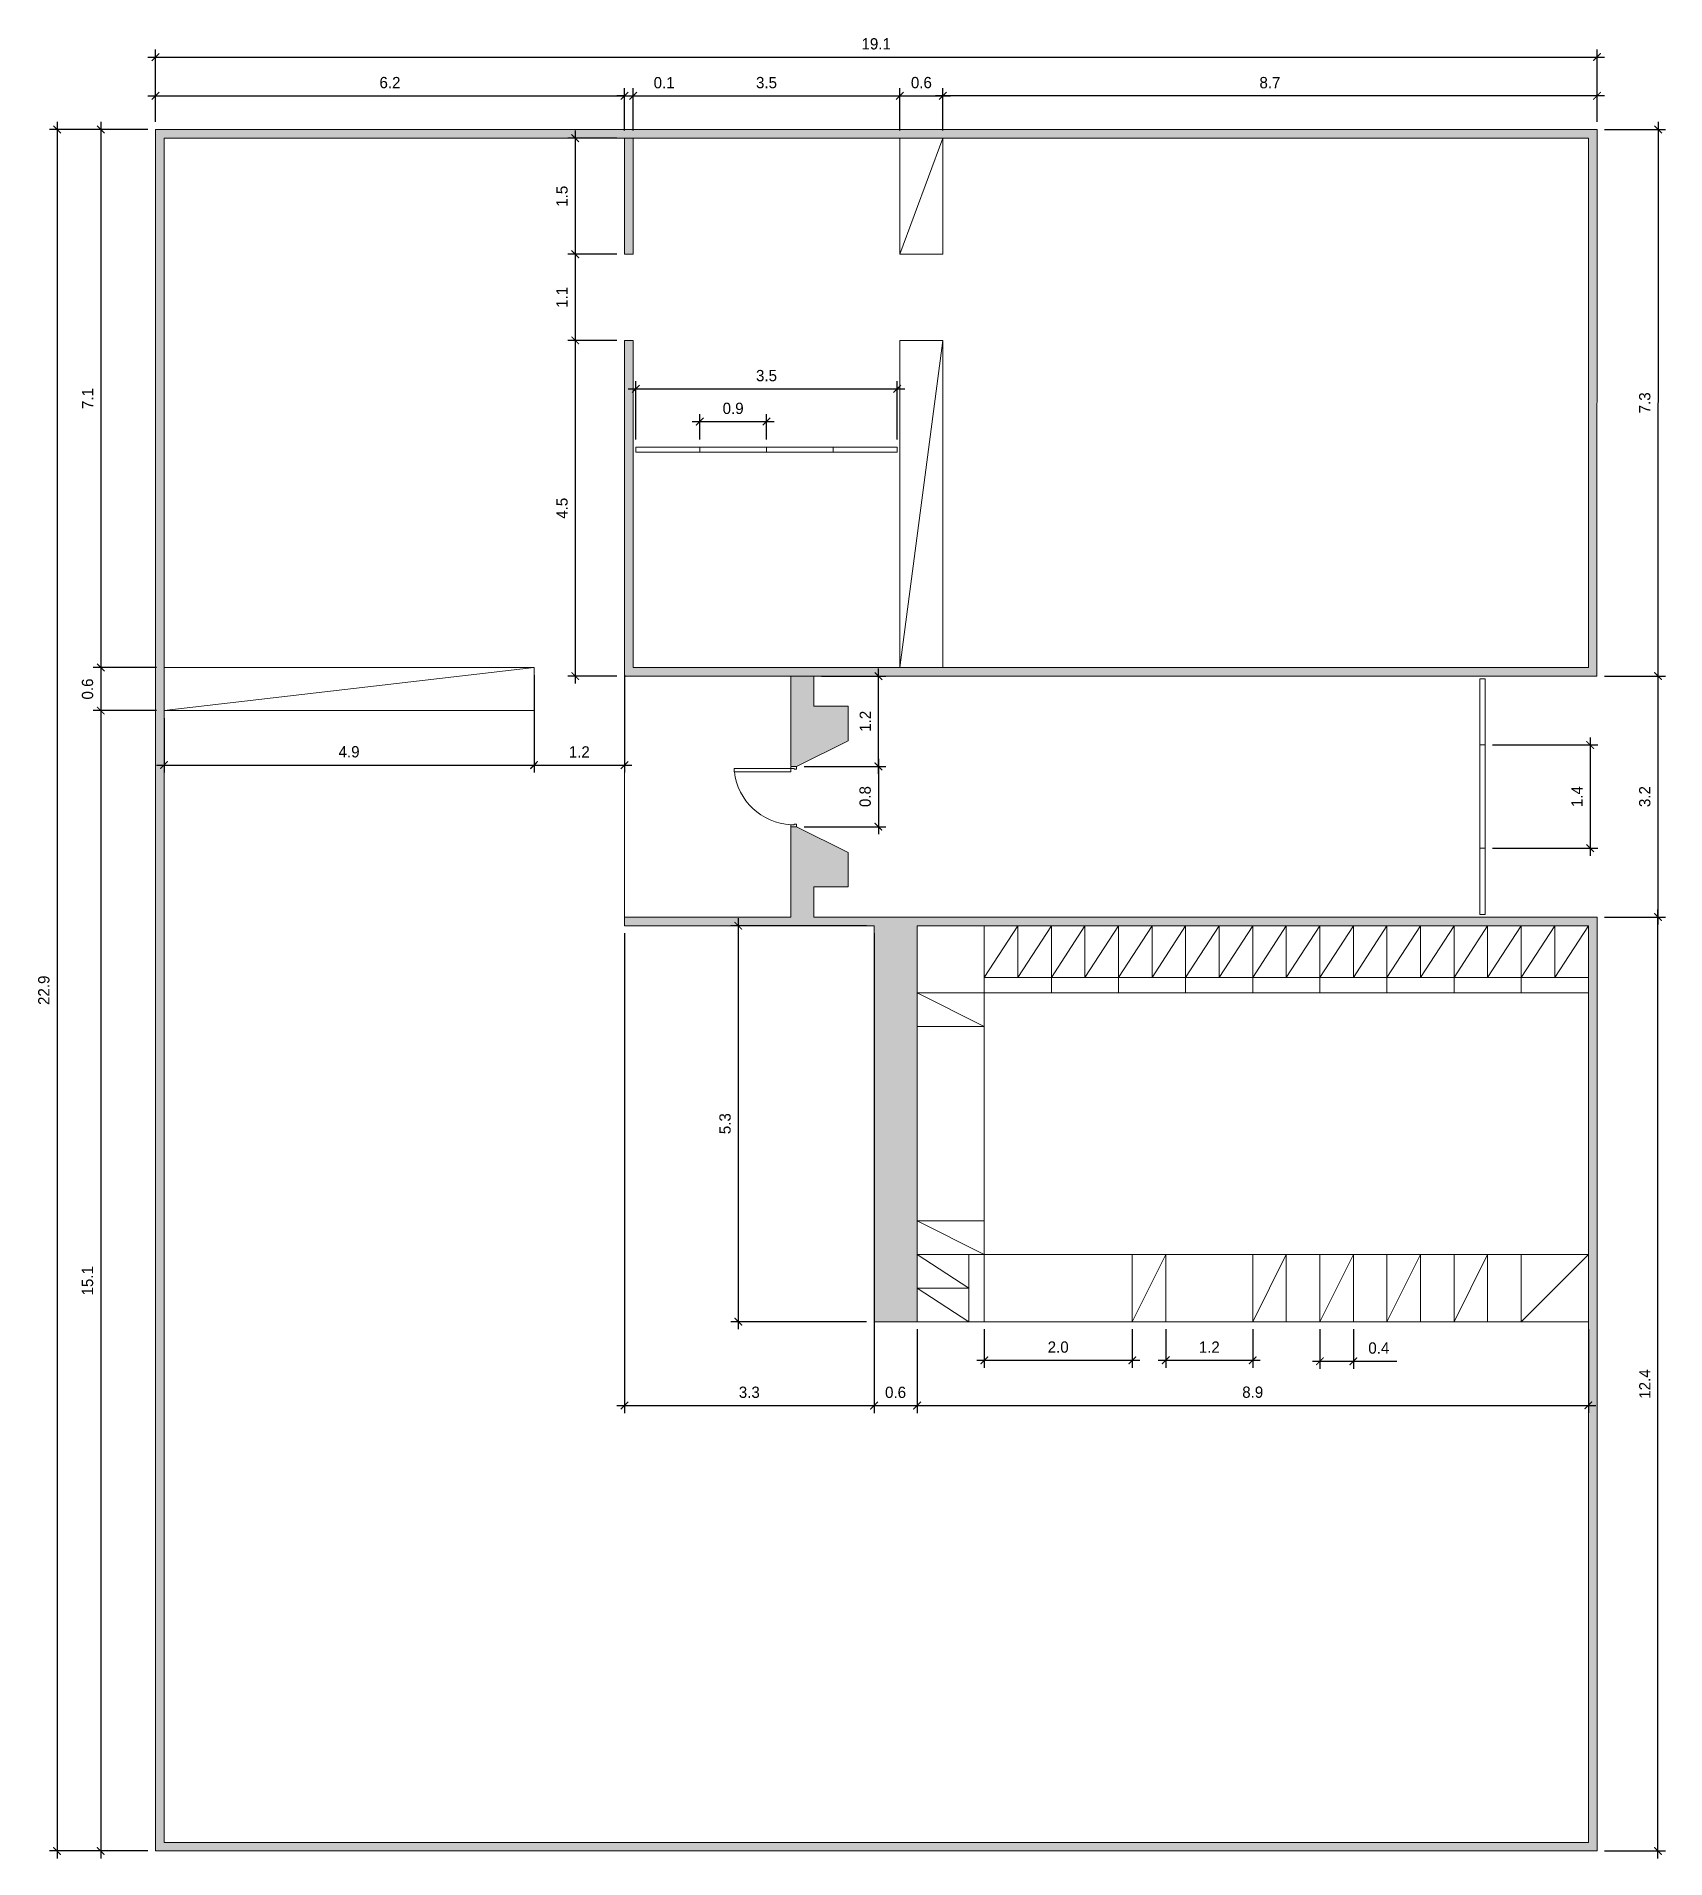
# Model space of a CAD drawing. Header units: inches. Extents: x 313.8 to 391.6, y -1326.7 to -1297.6.
# Drawn here: x 313.81 to 335.44, y -1326.7 to -1302.51 of the extents above; entities that cross this region are included whole.
import ezdxf

# ---------------------------------------------------------------- set-up
doc = ezdxf.new("R2010")
doc.units = ezdxf.units.IN
doc.header["$MEASUREMENT"] = 0
doc.linetypes.add('ACAD_ISO02W100', pattern=[15, 12, -3])
doc.layers.get('DEFPOINTS').update_dxf_attribs({"color": 210})
for name, color, linetype, lineweight in [('A-ANNO-DIMS', 3, 'Continuous', 9), ('A-DOOR-FULL', 4, 'Continuous', 15), ('A-FURN', 8, 'Continuous', 15), ('A-WALL-FULL', 7, 'Continuous', 18), ('quota', 4, 'Continuous', 5)]:
    doc.layers.add(name, color=color, linetype=linetype, lineweight=lineweight)
doc.layers.get('0').off()
doc.dimstyles.new('Copy(3) of Standard', dxfattribs={"dimtxt": 0.15, "dimasz": 0.1, "dimexe": 0.1, "dimexo": 0.1, "dimgap": 0.1, "dimtad": 1, "dimtoh": 1, "dimdec": 1, "dimzin": 0, "dimdsep": 46, "dimtxsty": 'Standard', "dimblk": 'ARCHTICK', "dimblk1": 'ARCHTICK', "dimblk2": 'ARCHTICK', "dimcen": 0.09, "dimdle": 0.1, "dimadec": 0, "dimazin": 0, "dimtfac": 1, "dimtdec": 1, "dimtofl": 0, "dimtmove": 0, "dimatfit": 3, "dimldrblk": 'ARCHTICK', "dimfxl": 1, "dimtolj": 1, "dimtzin": 0, "dimarcsym": 0})

msp = doc.modelspace()

# ---------------------------------------------------------------- blocks, each defined once
blk = doc.blocks.new('_ArchTick')
at = {"color": 0, "linetype": 'ByBlock', "const_width": 0.15}
blk.add_lwpolyline([(-0.5, -0.5), (0.5, 0.5)], dxfattribs=at)
blk = doc.blocks.new('*D37')
at = {"layer": 'DEFPOINTS', "color": 0, "transparency": 16777216}
for p in [(334.529, -1302.784), (315.386, -1303.746), (334.529, -1303.746)]:
    blk.add_point(p, dxfattribs=at)
at = {"layer": 'quota', "color": 0, "lineweight": -2, "transparency": 16777216}
for p, q in [((315.286, -1302.784), (334.629, -1302.784)), ((315.386, -1303.646), (315.386, -1302.684)), ((334.529, -1303.646), (334.529, -1302.684))]:
    blk.add_line(p, q, dxfattribs=at)
at = {"layer": 'quota', "color": 0, "lineweight": -2, "transparency": 16777216, "xscale": 0.1, "yscale": 0.1, "zscale": 0.1, "rotation": 180}
blk.add_blockref('_ArchTick', (315.386, -1302.784), dxfattribs=at)
at = {"layer": 'quota', "color": 0, "lineweight": -2, "transparency": 16777216, "xscale": 0.1, "yscale": 0.1, "zscale": 0.1}
blk.add_blockref('_ArchTick', (334.529, -1302.784), dxfattribs=at)
at = {"layer": 'quota', "color": 0, "transparency": 16777216, "insert": (324.957, -1302.609), "char_height": 0.15, "attachment_point": 5}
blk.add_mtext('\\A1;19.1', dxfattribs=at)
blk = doc.blocks.new('*D38')
at = {"layer": 'DEFPOINTS', "color": 0, "transparency": 16777216}
for p in [(315.386, -1303.746), (314.079, -1326.603), (315.386, -1326.603)]:
    blk.add_point(p, dxfattribs=at)
at = {"layer": 'quota', "color": 0, "lineweight": -2, "transparency": 16777216}
for p, q in [((315.286, -1303.746), (313.979, -1303.746)), ((314.079, -1303.646), (314.079, -1326.703)), ((315.286, -1326.603), (313.979, -1326.603))]:
    blk.add_line(p, q, dxfattribs=at)
at = {"layer": 'quota', "color": 0, "lineweight": -2, "transparency": 16777216, "xscale": 0.1, "yscale": 0.1, "zscale": 0.1}
for p, rotation in [((314.079, -1303.746), 90), ((314.079, -1326.603), 270)]:
    blk.add_blockref('_ArchTick', p, dxfattribs=dict(at, rotation=rotation))
at = {"layer": 'quota', "color": 0, "transparency": 16777216, "insert": (313.904, -1315.175), "char_height": 0.15, "attachment_point": 5, "rotation": 90}
blk.add_mtext('\\A1;22.9', dxfattribs=at)
blk = doc.blocks.new('*D39')
at = {"layer": 'DEFPOINTS', "color": 0, "transparency": 16777216}
for p in [(315.386, -1303.746), (314.66, -1310.889), (315.386, -1310.889)]:
    blk.add_point(p, dxfattribs=at)
at = {"layer": 'quota', "color": 0, "lineweight": -2, "transparency": 16777216}
for p, q in [((315.286, -1303.746), (314.56, -1303.746)), ((314.66, -1303.646), (314.66, -1310.989)), ((315.286, -1310.889), (314.56, -1310.889))]:
    blk.add_line(p, q, dxfattribs=at)
at = {"layer": 'quota', "color": 0, "lineweight": -2, "transparency": 16777216, "xscale": 0.1, "yscale": 0.1, "zscale": 0.1}
for p, rotation in [((314.66, -1303.746), 90), ((314.66, -1310.889), 270)]:
    blk.add_blockref('_ArchTick', p, dxfattribs=dict(at, rotation=rotation))
at = {"layer": 'quota', "color": 0, "transparency": 16777216, "insert": (314.485, -1307.318), "char_height": 0.15, "attachment_point": 5, "rotation": 90}
blk.add_mtext('\\A1;7.1', dxfattribs=at)
blk = doc.blocks.new('*D40')
at = {"layer": 'DEFPOINTS', "color": 0, "transparency": 16777216}
for p in [(315.5, -1310.889), (314.659, -1311.461), (315.5, -1311.461)]:
    blk.add_point(p, dxfattribs=at)
at = {"layer": 'quota', "color": 0, "lineweight": -2, "transparency": 16777216}
for p, q in [((314.659, -1310.789), (314.659, -1311.561)), ((315.4, -1310.889), (314.559, -1310.889)), ((315.4, -1311.461), (314.559, -1311.461))]:
    blk.add_line(p, q, dxfattribs=at)
at = {"layer": 'quota', "color": 0, "lineweight": -2, "transparency": 16777216, "xscale": 0.1, "yscale": 0.1, "zscale": 0.1}
for p, rotation in [((314.659, -1310.889), 90), ((314.659, -1311.461), 270)]:
    blk.add_blockref('_ArchTick', p, dxfattribs=dict(at, rotation=rotation))
at = {"layer": 'quota', "color": 0, "transparency": 16777216, "insert": (314.484, -1311.175), "char_height": 0.15, "attachment_point": 5, "rotation": 90}
blk.add_mtext('\\A1;0.6', dxfattribs=at)
blk = doc.blocks.new('*D41')
at = {"layer": 'DEFPOINTS', "color": 0, "transparency": 16777216}
for p in [(315.386, -1311.461), (314.659, -1326.603), (315.386, -1326.603)]:
    blk.add_point(p, dxfattribs=at)
at = {"layer": 'quota', "color": 0, "lineweight": -2, "transparency": 16777216}
for p, q in [((315.286, -1311.461), (314.559, -1311.461)), ((314.659, -1311.361), (314.659, -1326.703)), ((315.286, -1326.603), (314.559, -1326.603))]:
    blk.add_line(p, q, dxfattribs=at)
at = {"layer": 'quota', "color": 0, "lineweight": -2, "transparency": 16777216, "xscale": 0.1, "yscale": 0.1, "zscale": 0.1}
for p, rotation in [((314.659, -1311.461), 90), ((314.659, -1326.603), 270)]:
    blk.add_blockref('_ArchTick', p, dxfattribs=dict(at, rotation=rotation))
at = {"layer": 'quota', "color": 0, "transparency": 16777216, "insert": (314.484, -1319.032), "char_height": 0.15, "attachment_point": 5, "rotation": 90}
blk.add_mtext('\\A1;15.1', dxfattribs=at)
blk = doc.blocks.new('*D42')
at = {"layer": 'DEFPOINTS', "color": 0, "transparency": 16777216}
for p in [(321.614, -1303.299), (315.386, -1303.746), (321.614, -1303.746)]:
    blk.add_point(p, dxfattribs=at)
at = {"layer": 'quota', "color": 0, "lineweight": -2, "transparency": 16777216}
for p, q in [((315.386, -1303.646), (315.386, -1303.199)), ((321.614, -1303.646), (321.614, -1303.199)), ((315.286, -1303.299), (321.714, -1303.299))]:
    blk.add_line(p, q, dxfattribs=at)
at = {"layer": 'quota', "color": 0, "lineweight": -2, "transparency": 16777216, "xscale": 0.1, "yscale": 0.1, "zscale": 0.1, "rotation": 180}
blk.add_blockref('_ArchTick', (315.386, -1303.299), dxfattribs=at)
at = {"layer": 'quota', "color": 0, "lineweight": -2, "transparency": 16777216, "xscale": 0.1, "yscale": 0.1, "zscale": 0.1}
blk.add_blockref('_ArchTick', (321.614, -1303.299), dxfattribs=at)
at = {"layer": 'quota', "color": 0, "transparency": 16777216, "insert": (318.5, -1303.124), "char_height": 0.15, "attachment_point": 5}
blk.add_mtext('\\A1;6.2', dxfattribs=at)
blk = doc.blocks.new('*D43')
at = {"layer": 'DEFPOINTS', "color": 0, "transparency": 16777216}
for p in [(321.729, -1303.3), (321.614, -1303.861), (321.729, -1303.861)]:
    blk.add_point(p, dxfattribs=at)
at = {"layer": 'quota', "color": 0, "lineweight": -2, "transparency": 16777216}
for p, q in [((321.614, -1303.761), (321.614, -1303.2)), ((321.729, -1303.761), (321.729, -1303.2)), ((321.614, -1303.3), (321.514, -1303.3)), ((321.729, -1303.3), (322.354, -1303.3))]:
    blk.add_line(p, q, dxfattribs=at)
at = {"layer": 'quota', "color": 0, "lineweight": -2, "transparency": 16777216, "xscale": 0.1, "yscale": 0.1, "zscale": 0.1}
blk.add_blockref('_ArchTick', (321.614, -1303.3), dxfattribs=at)
at = {"layer": 'quota', "color": 0, "lineweight": -2, "transparency": 16777216, "xscale": 0.1, "yscale": 0.1, "zscale": 0.1, "rotation": 180}
blk.add_blockref('_ArchTick', (321.729, -1303.3), dxfattribs=at)
at = {"layer": 'quota', "color": 0, "transparency": 16777216, "insert": (322.141, -1303.125), "char_height": 0.15, "attachment_point": 5}
blk.add_mtext('\\A1;0.1', dxfattribs=at)
blk = doc.blocks.new('*D44')
at = {"layer": 'DEFPOINTS', "color": 0, "transparency": 16777216}
for p in [(325.272, -1303.299), (321.729, -1303.746), (325.272, -1303.746)]:
    blk.add_point(p, dxfattribs=at)
at = {"layer": 'quota', "color": 0, "lineweight": -2, "transparency": 16777216}
for p, q in [((321.729, -1303.646), (321.729, -1303.199)), ((325.272, -1303.646), (325.272, -1303.199)), ((321.629, -1303.299), (325.372, -1303.299))]:
    blk.add_line(p, q, dxfattribs=at)
at = {"layer": 'quota', "color": 0, "lineweight": -2, "transparency": 16777216, "xscale": 0.1, "yscale": 0.1, "zscale": 0.1, "rotation": 180}
blk.add_blockref('_ArchTick', (321.729, -1303.299), dxfattribs=at)
at = {"layer": 'quota', "color": 0, "lineweight": -2, "transparency": 16777216, "xscale": 0.1, "yscale": 0.1, "zscale": 0.1}
blk.add_blockref('_ArchTick', (325.272, -1303.299), dxfattribs=at)
at = {"layer": 'quota', "color": 0, "transparency": 16777216, "insert": (323.5, -1303.124), "char_height": 0.15, "attachment_point": 5}
blk.add_mtext('\\A1;3.5', dxfattribs=at)
blk = doc.blocks.new('*D45')
at = {"layer": 'DEFPOINTS', "color": 0, "transparency": 16777216}
for p in [(325.843, -1303.299), (325.272, -1303.861), (325.843, -1303.861)]:
    blk.add_point(p, dxfattribs=at)
at = {"layer": 'quota', "color": 0, "lineweight": -2, "transparency": 16777216}
for p, q in [((325.272, -1303.761), (325.272, -1303.199)), ((325.843, -1303.761), (325.843, -1303.199)), ((325.172, -1303.299), (325.943, -1303.299))]:
    blk.add_line(p, q, dxfattribs=at)
at = {"layer": 'quota', "color": 0, "lineweight": -2, "transparency": 16777216, "xscale": 0.1, "yscale": 0.1, "zscale": 0.1, "rotation": 180}
blk.add_blockref('_ArchTick', (325.272, -1303.299), dxfattribs=at)
at = {"layer": 'quota', "color": 0, "lineweight": -2, "transparency": 16777216, "xscale": 0.1, "yscale": 0.1, "zscale": 0.1}
blk.add_blockref('_ArchTick', (325.843, -1303.299), dxfattribs=at)
at = {"layer": 'quota', "color": 0, "transparency": 16777216, "insert": (325.557, -1303.124), "char_height": 0.15, "attachment_point": 5}
blk.add_mtext('\\A1;0.6', dxfattribs=at)
blk = doc.blocks.new('*D46')
at = {"layer": 'DEFPOINTS', "color": 0, "transparency": 16777216}
for p in [(325.843, -1303.299), (325.843, -1303.746), (334.529, -1303.746)]:
    blk.add_point(p, dxfattribs=at)
at = {"layer": 'quota', "color": 0, "lineweight": -2, "transparency": 16777216}
for p, q in [((325.843, -1303.646), (325.843, -1303.199)), ((334.529, -1303.646), (334.529, -1303.199)), ((334.629, -1303.299), (325.743, -1303.299))]:
    blk.add_line(p, q, dxfattribs=at)
at = {"layer": 'quota', "color": 0, "lineweight": -2, "transparency": 16777216, "xscale": 0.1, "yscale": 0.1, "zscale": 0.1, "rotation": 180}
blk.add_blockref('_ArchTick', (325.843, -1303.299), dxfattribs=at)
at = {"layer": 'quota', "color": 0, "lineweight": -2, "transparency": 16777216, "xscale": 0.1, "yscale": 0.1, "zscale": 0.1}
blk.add_blockref('_ArchTick', (334.529, -1303.299), dxfattribs=at)
at = {"layer": 'quota', "color": 0, "transparency": 16777216, "insert": (330.186, -1303.124), "char_height": 0.15, "attachment_point": 5}
blk.add_mtext('\\A1;8.7', dxfattribs=at)
blk = doc.blocks.new('*D47')
at = {"layer": 'DEFPOINTS', "color": 0, "transparency": 16777216}
for p in [(321.614, -1303.861), (320.96, -1305.403), (321.614, -1305.403)]:
    blk.add_point(p, dxfattribs=at)
at = {"layer": 'quota', "color": 0, "lineweight": -2, "transparency": 16777216}
for p, q in [((320.96, -1303.761), (320.96, -1305.503)), ((321.514, -1303.861), (320.86, -1303.861)), ((321.514, -1305.403), (320.86, -1305.403))]:
    blk.add_line(p, q, dxfattribs=at)
at = {"layer": 'quota', "color": 0, "lineweight": -2, "transparency": 16777216, "xscale": 0.1, "yscale": 0.1, "zscale": 0.1}
for p, rotation in [((320.96, -1303.861), 90), ((320.96, -1305.403), 270)]:
    blk.add_blockref('_ArchTick', p, dxfattribs=dict(at, rotation=rotation))
at = {"layer": 'quota', "color": 0, "transparency": 16777216, "insert": (320.785, -1304.632), "char_height": 0.15, "attachment_point": 5, "rotation": 90}
blk.add_mtext('\\A1;1.5', dxfattribs=at)
blk = doc.blocks.new('*D48')
at = {"layer": 'DEFPOINTS', "color": 0, "transparency": 16777216}
for p in [(321.614, -1305.403), (320.96, -1306.546), (321.614, -1306.546)]:
    blk.add_point(p, dxfattribs=at)
at = {"layer": 'quota', "color": 0, "lineweight": -2, "transparency": 16777216}
for p, q in [((321.514, -1305.403), (320.86, -1305.403)), ((320.96, -1305.303), (320.96, -1306.646)), ((321.514, -1306.546), (320.86, -1306.546))]:
    blk.add_line(p, q, dxfattribs=at)
at = {"layer": 'quota', "color": 0, "lineweight": -2, "transparency": 16777216, "xscale": 0.1, "yscale": 0.1, "zscale": 0.1}
for p, rotation in [((320.96, -1305.403), 90), ((320.96, -1306.546), 270)]:
    blk.add_blockref('_ArchTick', p, dxfattribs=dict(at, rotation=rotation))
at = {"layer": 'quota', "color": 0, "transparency": 16777216, "insert": (320.785, -1305.975), "char_height": 0.15, "attachment_point": 5, "rotation": 90}
blk.add_mtext('\\A1;1.1', dxfattribs=at)
blk = doc.blocks.new('*D49')
at = {"layer": 'DEFPOINTS', "color": 0, "transparency": 16777216}
for p in [(321.614, -1306.546), (320.96, -1311.003), (321.614, -1311.003)]:
    blk.add_point(p, dxfattribs=at)
at = {"layer": 'quota', "color": 0, "lineweight": -2, "transparency": 16777216}
for p, q in [((321.514, -1306.546), (320.86, -1306.546)), ((320.96, -1306.446), (320.96, -1311.103)), ((321.514, -1311.003), (320.86, -1311.003))]:
    blk.add_line(p, q, dxfattribs=at)
at = {"layer": 'quota', "color": 0, "lineweight": -2, "transparency": 16777216, "xscale": 0.1, "yscale": 0.1, "zscale": 0.1}
for p, rotation in [((320.96, -1306.546), 90), ((320.96, -1311.003), 270)]:
    blk.add_blockref('_ArchTick', p, dxfattribs=dict(at, rotation=rotation))
at = {"layer": 'quota', "color": 0, "transparency": 16777216, "insert": (320.785, -1308.775), "char_height": 0.15, "attachment_point": 5, "rotation": 90}
blk.add_mtext('\\A1;4.5', dxfattribs=at)
blk = doc.blocks.new('*D51')
at = {"layer": 'DEFPOINTS', "color": 0, "transparency": 16777216}
for p in [(323.9, -1312.203), (323.9, -1313.003), (324.986, -1313.003)]:
    blk.add_point(p, dxfattribs=at)
at = {"layer": 'quota', "color": 0, "lineweight": -2, "transparency": 16777216}
for p, q in [((324, -1312.203), (325.086, -1312.203)), ((324.986, -1312.103), (324.986, -1313.103)), ((324, -1313.003), (325.086, -1313.003))]:
    blk.add_line(p, q, dxfattribs=at)
at = {"layer": 'quota', "color": 0, "lineweight": -2, "transparency": 16777216, "xscale": 0.1, "yscale": 0.1, "zscale": 0.1}
for p, rotation in [((324.986, -1312.203), 90), ((324.986, -1313.003), 270)]:
    blk.add_blockref('_ArchTick', p, dxfattribs=dict(at, rotation=rotation))
at = {"layer": 'quota', "color": 0, "transparency": 16777216, "insert": (324.811, -1312.603), "char_height": 0.15, "attachment_point": 5, "rotation": 90}
blk.add_mtext('\\A1;0.8', dxfattribs=at)
blk = doc.blocks.new('*D52')
at = {"layer": 'DEFPOINTS', "color": 0, "transparency": 16777216}
for p in [(324.129, -1311.003), (324.987, -1311.003), (323.9, -1312.203)]:
    blk.add_point(p, dxfattribs=at)
at = {"layer": 'quota', "color": 0, "lineweight": -2, "transparency": 16777216}
for p, q in [((324.229, -1311.003), (325.087, -1311.003)), ((324.987, -1312.303), (324.987, -1310.903)), ((324, -1312.203), (325.087, -1312.203))]:
    blk.add_line(p, q, dxfattribs=at)
at = {"layer": 'quota', "color": 0, "lineweight": -2, "transparency": 16777216, "xscale": 0.1, "yscale": 0.1, "zscale": 0.1}
for p, rotation in [((324.987, -1311.003), 90), ((324.987, -1312.203), 270)]:
    blk.add_blockref('_ArchTick', p, dxfattribs=dict(at, rotation=rotation))
at = {"layer": 'quota', "color": 0, "transparency": 16777216, "insert": (324.812, -1311.603), "char_height": 0.15, "attachment_point": 5, "rotation": 90}
blk.add_mtext('\\A1;1.2', dxfattribs=at)
blk = doc.blocks.new('*D53')
at = {"layer": 'DEFPOINTS', "color": 0, "transparency": 16777216}
for p in [(325.236, -1307.189), (321.764, -1307.963), (325.236, -1307.963)]:
    blk.add_point(p, dxfattribs=at)
at = {"layer": 'quota', "color": 0, "lineweight": -2, "transparency": 16777216}
for p, q in [((321.764, -1307.863), (321.764, -1307.089)), ((325.236, -1307.863), (325.236, -1307.089)), ((321.664, -1307.189), (325.336, -1307.189))]:
    blk.add_line(p, q, dxfattribs=at)
at = {"layer": 'quota', "color": 0, "lineweight": -2, "transparency": 16777216, "xscale": 0.1, "yscale": 0.1, "zscale": 0.1, "rotation": 180}
blk.add_blockref('_ArchTick', (321.764, -1307.189), dxfattribs=at)
at = {"layer": 'quota', "color": 0, "lineweight": -2, "transparency": 16777216, "xscale": 0.1, "yscale": 0.1, "zscale": 0.1}
blk.add_blockref('_ArchTick', (325.236, -1307.189), dxfattribs=at)
at = {"layer": 'quota', "color": 0, "transparency": 16777216, "insert": (323.5, -1307.014), "char_height": 0.15, "attachment_point": 5}
blk.add_mtext('\\A1;3.5', dxfattribs=at)
blk = doc.blocks.new('*D54')
at = {"layer": 'DEFPOINTS', "color": 0, "transparency": 16777216}
for p in [(323.5, -1307.624), (322.614, -1307.963), (323.5, -1307.963)]:
    blk.add_point(p, dxfattribs=at)
at = {"layer": 'quota', "color": 0, "lineweight": -2, "transparency": 16777216}
for p, q in [((322.514, -1307.624), (323.6, -1307.624)), ((322.614, -1307.863), (322.614, -1307.524)), ((323.5, -1307.863), (323.5, -1307.524))]:
    blk.add_line(p, q, dxfattribs=at)
at = {"layer": 'quota', "color": 0, "lineweight": -2, "transparency": 16777216, "xscale": 0.1, "yscale": 0.1, "zscale": 0.1, "rotation": 180}
blk.add_blockref('_ArchTick', (322.614, -1307.624), dxfattribs=at)
at = {"layer": 'quota', "color": 0, "lineweight": -2, "transparency": 16777216, "xscale": 0.1, "yscale": 0.1, "zscale": 0.1}
blk.add_blockref('_ArchTick', (323.5, -1307.624), dxfattribs=at)
at = {"layer": 'quota', "color": 0, "transparency": 16777216, "insert": (323.057, -1307.449), "char_height": 0.15, "attachment_point": 5}
blk.add_mtext('\\A1;0.9', dxfattribs=at)
blk = doc.blocks.new('*D55')
at = {"layer": 'DEFPOINTS', "color": 0, "transparency": 16777216}
for p in [(334.529, -1303.746), (334.528, -1311.003), (335.339, -1311.003)]:
    blk.add_point(p, dxfattribs=at)
at = {"layer": 'quota', "color": 0, "lineweight": -2, "transparency": 16777216}
for p, q in [((334.629, -1303.746), (335.44, -1303.746)), ((335.34, -1303.646), (335.339, -1311.103)), ((334.628, -1311.003), (335.439, -1311.003))]:
    blk.add_line(p, q, dxfattribs=at)
at = {"layer": 'quota', "color": 0, "lineweight": -2, "transparency": 16777216, "xscale": 0.1, "yscale": 0.1, "zscale": 0.1}
for p, rotation in [((335.34, -1303.746), 89.99767117110451), ((335.339, -1311.003), 269.9976711711045)]:
    blk.add_blockref('_ArchTick', p, dxfattribs=dict(at, rotation=rotation))
at = {"layer": 'quota', "color": 0, "transparency": 16777216, "insert": (335.164, -1307.375), "char_height": 0.15, "attachment_point": 5, "rotation": 89.9977}
blk.add_mtext('\\A1;7.3', dxfattribs=at)
blk = doc.blocks.new('*D56')
at = {"layer": 'DEFPOINTS', "color": 0, "transparency": 16777216}
for p in [(334.528, -1311.003), (334.528, -1314.203), (335.339, -1314.203)]:
    blk.add_point(p, dxfattribs=at)
at = {"layer": 'quota', "color": 0, "lineweight": -2, "transparency": 16777216}
for p, q in [((334.628, -1311.003), (335.439, -1311.003)), ((335.339, -1310.903), (335.339, -1314.303)), ((334.628, -1314.203), (335.439, -1314.203))]:
    blk.add_line(p, q, dxfattribs=at)
at = {"layer": 'quota', "color": 0, "lineweight": -2, "transparency": 16777216, "xscale": 0.1, "yscale": 0.1, "zscale": 0.1}
for p, rotation in [((335.339, -1311.003), 89.99767117110441), ((335.339, -1314.203), 269.9976711711044)]:
    blk.add_blockref('_ArchTick', p, dxfattribs=dict(at, rotation=rotation))
at = {"layer": 'quota', "color": 0, "transparency": 16777216, "insert": (335.164, -1312.603), "char_height": 0.15, "attachment_point": 5, "rotation": 89.9977}
blk.add_mtext('\\A1;3.2', dxfattribs=at)
blk = doc.blocks.new('*D57')
at = {"layer": 'DEFPOINTS', "color": 0, "transparency": 16777216}
for p in [(334.529, -1314.203), (335.339, -1314.203), (334.529, -1326.603)]:
    blk.add_point(p, dxfattribs=at)
at = {"layer": 'quota', "color": 0, "lineweight": -2, "transparency": 16777216}
for p, q in [((335.339, -1326.703), (335.339, -1314.103)), ((334.629, -1314.203), (335.439, -1314.203)), ((334.629, -1326.603), (335.439, -1326.603))]:
    blk.add_line(p, q, dxfattribs=at)
at = {"layer": 'quota', "color": 0, "lineweight": -2, "transparency": 16777216, "xscale": 0.1, "yscale": 0.1, "zscale": 0.1}
for p, rotation in [((335.339, -1314.203), 90), ((335.339, -1326.603), 270)]:
    blk.add_blockref('_ArchTick', p, dxfattribs=dict(at, rotation=rotation))
at = {"layer": 'quota', "color": 0, "transparency": 16777216, "insert": (335.164, -1320.403), "char_height": 0.15, "attachment_point": 5, "rotation": 90}
blk.add_mtext('\\A1;12.4', dxfattribs=at)
blk = doc.blocks.new('*D58')
at = {"layer": 'DEFPOINTS', "color": 0, "transparency": 16777216}
for p in [(333.043, -1311.918), (333.043, -1313.289), (334.438, -1313.289)]:
    blk.add_point(p, dxfattribs=at)
at = {"layer": 'quota', "color": 0, "lineweight": -2, "transparency": 16777216}
for p, q in [((333.143, -1311.918), (334.538, -1311.918)), ((334.438, -1311.818), (334.438, -1313.389)), ((333.143, -1313.289), (334.538, -1313.289))]:
    blk.add_line(p, q, dxfattribs=at)
at = {"layer": 'quota', "color": 0, "lineweight": -2, "transparency": 16777216, "xscale": 0.1, "yscale": 0.1, "zscale": 0.1}
for p, rotation in [((334.438, -1311.918), 90), ((334.438, -1313.289), 270)]:
    blk.add_blockref('_ArchTick', p, dxfattribs=dict(at, rotation=rotation))
at = {"layer": 'quota', "color": 0, "transparency": 16777216, "insert": (334.263, -1312.603), "char_height": 0.15, "attachment_point": 5, "rotation": 90}
blk.add_mtext('\\A1;1.4', dxfattribs=at)
blk = doc.blocks.new('*D59')
at = {"layer": 'DEFPOINTS', "color": 0, "transparency": 16777216}
for p in [(321.614, -1314.318), (324.929, -1314.318), (324.929, -1320.688)]:
    blk.add_point(p, dxfattribs=at)
at = {"layer": 'quota', "color": 0, "lineweight": -2, "transparency": 16777216}
for p, q in [((321.614, -1314.418), (321.614, -1320.788)), ((324.929, -1314.418), (324.929, -1320.788)), ((321.514, -1320.688), (325.029, -1320.688))]:
    blk.add_line(p, q, dxfattribs=at)
at = {"layer": 'quota', "color": 0, "lineweight": -2, "transparency": 16777216, "xscale": 0.1, "yscale": 0.1, "zscale": 0.1, "rotation": 180}
blk.add_blockref('_ArchTick', (321.614, -1320.688), dxfattribs=at)
at = {"layer": 'quota', "color": 0, "lineweight": -2, "transparency": 16777216, "xscale": 0.1, "yscale": 0.1, "zscale": 0.1}
blk.add_blockref('_ArchTick', (324.929, -1320.688), dxfattribs=at)
at = {"layer": 'quota', "color": 0, "transparency": 16777216, "insert": (323.272, -1320.513), "char_height": 0.15, "attachment_point": 5}
blk.add_mtext('\\A1;3.3', dxfattribs=at)
blk = doc.blocks.new('*D60')
at = {"layer": 'DEFPOINTS', "color": 0, "transparency": 16777216}
for p in [(324.929, -1319.575), (325.5, -1319.575), (325.5, -1320.689)]:
    blk.add_point(p, dxfattribs=at)
at = {"layer": 'quota', "color": 0, "lineweight": -2, "transparency": 16777216}
for p, q in [((324.929, -1319.675), (324.929, -1320.789)), ((325.5, -1319.675), (325.5, -1320.789)), ((324.829, -1320.689), (325.6, -1320.689))]:
    blk.add_line(p, q, dxfattribs=at)
at = {"layer": 'quota', "color": 0, "lineweight": -2, "transparency": 16777216, "xscale": 0.1, "yscale": 0.1, "zscale": 0.1, "rotation": 180}
blk.add_blockref('_ArchTick', (324.929, -1320.689), dxfattribs=at)
at = {"layer": 'quota', "color": 0, "lineweight": -2, "transparency": 16777216, "xscale": 0.1, "yscale": 0.1, "zscale": 0.1}
blk.add_blockref('_ArchTick', (325.5, -1320.689), dxfattribs=at)
at = {"layer": 'quota', "color": 0, "transparency": 16777216, "insert": (325.214, -1320.514), "char_height": 0.15, "attachment_point": 5}
blk.add_mtext('\\A1;0.6', dxfattribs=at)
blk = doc.blocks.new('*D61')
at = {"layer": 'DEFPOINTS', "color": 0, "transparency": 16777216}
for p in [(325.5, -1319.575), (334.414, -1319.575), (334.414, -1320.687)]:
    blk.add_point(p, dxfattribs=at)
at = {"layer": 'quota', "color": 0, "lineweight": -2, "transparency": 16777216}
for p, q in [((325.5, -1319.675), (325.5, -1320.787)), ((334.414, -1319.675), (334.414, -1320.787)), ((325.4, -1320.687), (334.514, -1320.687))]:
    blk.add_line(p, q, dxfattribs=at)
at = {"layer": 'quota', "color": 0, "lineweight": -2, "transparency": 16777216, "xscale": 0.1, "yscale": 0.1, "zscale": 0.1, "rotation": 180}
blk.add_blockref('_ArchTick', (325.5, -1320.687), dxfattribs=at)
at = {"layer": 'quota', "color": 0, "lineweight": -2, "transparency": 16777216, "xscale": 0.1, "yscale": 0.1, "zscale": 0.1}
blk.add_blockref('_ArchTick', (334.414, -1320.687), dxfattribs=at)
at = {"layer": 'quota', "color": 0, "transparency": 16777216, "insert": (329.957, -1320.512), "char_height": 0.15, "attachment_point": 5}
blk.add_mtext('\\A1;8.9', dxfattribs=at)
blk = doc.blocks.new('*D62')
at = {"layer": 'DEFPOINTS', "color": 0, "transparency": 16777216}
for p in [(326.392, -1319.575), (328.357, -1319.575), (328.357, -1320.088)]:
    blk.add_point(p, dxfattribs=at)
at = {"layer": 'quota', "color": 0, "lineweight": -2, "transparency": 16777216}
for p, q in [((326.392, -1319.675), (326.392, -1320.188)), ((328.357, -1319.675), (328.357, -1320.188)), ((326.292, -1320.088), (328.457, -1320.088))]:
    blk.add_line(p, q, dxfattribs=at)
at = {"layer": 'quota', "color": 0, "lineweight": -2, "transparency": 16777216, "xscale": 0.1, "yscale": 0.1, "zscale": 0.1, "rotation": 180}
blk.add_blockref('_ArchTick', (326.392, -1320.088), dxfattribs=at)
at = {"layer": 'quota', "color": 0, "lineweight": -2, "transparency": 16777216, "xscale": 0.1, "yscale": 0.1, "zscale": 0.1}
blk.add_blockref('_ArchTick', (328.357, -1320.088), dxfattribs=at)
at = {"layer": 'quota', "color": 0, "transparency": 16777216, "insert": (327.374, -1319.913), "char_height": 0.15, "attachment_point": 5}
blk.add_mtext('\\A1;2.0', dxfattribs=at)
blk = doc.blocks.new('*D63')
at = {"layer": 'DEFPOINTS', "color": 0, "transparency": 16777216}
for p in [(328.803, -1319.575), (329.957, -1319.575), (329.957, -1320.088)]:
    blk.add_point(p, dxfattribs=at)
at = {"layer": 'quota', "color": 0, "lineweight": -2, "transparency": 16777216}
for p, q in [((328.803, -1319.675), (328.803, -1320.188)), ((329.957, -1319.675), (329.957, -1320.188)), ((328.703, -1320.088), (330.057, -1320.088))]:
    blk.add_line(p, q, dxfattribs=at)
at = {"layer": 'quota', "color": 0, "lineweight": -2, "transparency": 16777216, "xscale": 0.1, "yscale": 0.1, "zscale": 0.1, "rotation": 180}
blk.add_blockref('_ArchTick', (328.803, -1320.088), dxfattribs=at)
at = {"layer": 'quota', "color": 0, "lineweight": -2, "transparency": 16777216, "xscale": 0.1, "yscale": 0.1, "zscale": 0.1}
blk.add_blockref('_ArchTick', (329.957, -1320.088), dxfattribs=at)
at = {"layer": 'quota', "color": 0, "transparency": 16777216, "insert": (329.38, -1319.913), "char_height": 0.15, "attachment_point": 5}
blk.add_mtext('\\A1;1.2', dxfattribs=at)
blk = doc.blocks.new('*D64')
at = {"layer": 'DEFPOINTS', "color": 0, "transparency": 16777216}
for p in [(330.849, -1319.575), (331.294, -1319.575), (331.294, -1320.101)]:
    blk.add_point(p, dxfattribs=at)
at = {"layer": 'quota', "color": 0, "lineweight": -2, "transparency": 16777216}
for p, q in [((330.849, -1319.675), (330.849, -1320.201)), ((331.294, -1319.675), (331.294, -1320.201)), ((330.749, -1320.101), (331.294, -1320.101)), ((331.294, -1320.101), (331.869, -1320.101))]:
    blk.add_line(p, q, dxfattribs=at)
at = {"layer": 'quota', "color": 0, "lineweight": -2, "transparency": 16777216, "xscale": 0.1, "yscale": 0.1, "zscale": 0.1, "rotation": 180}
blk.add_blockref('_ArchTick', (330.849, -1320.101), dxfattribs=at)
at = {"layer": 'quota', "color": 0, "lineweight": -2, "transparency": 16777216, "xscale": 0.1, "yscale": 0.1, "zscale": 0.1}
blk.add_blockref('_ArchTick', (331.294, -1320.101), dxfattribs=at)
at = {"layer": 'quota', "color": 0, "transparency": 16777216, "insert": (331.632, -1319.926), "char_height": 0.15, "attachment_point": 5}
blk.add_mtext('\\A1;0.4', dxfattribs=at)
blk = doc.blocks.new('*D65')
at = {"layer": 'DEFPOINTS', "color": 0, "transparency": 16777216}
for p in [(324.929, -1314.318), (323.125, -1319.575), (324.929, -1319.575)]:
    blk.add_point(p, dxfattribs=at)
at = {"layer": 'quota', "color": 0, "lineweight": -2, "transparency": 16777216}
for p, q in [((324.829, -1314.318), (323.025, -1314.318)), ((323.125, -1314.218), (323.125, -1319.675)), ((324.829, -1319.575), (323.025, -1319.575))]:
    blk.add_line(p, q, dxfattribs=at)
at = {"layer": 'quota', "color": 0, "lineweight": -2, "transparency": 16777216, "xscale": 0.1, "yscale": 0.1, "zscale": 0.1}
for p, rotation in [((323.125, -1314.318), 90), ((323.125, -1319.575), 270)]:
    blk.add_blockref('_ArchTick', p, dxfattribs=dict(at, rotation=rotation))
at = {"layer": 'quota', "color": 0, "transparency": 16777216, "insert": (322.95, -1316.946), "char_height": 0.15, "attachment_point": 5, "rotation": 90}
blk.add_mtext('\\A1;5.3', dxfattribs=at)
blk = doc.blocks.new('*D66')
at = {"layer": 'DEFPOINTS', "color": 0, "transparency": 16777216}
for p in [(315.5, -1311.461), (320.414, -1311.461), (320.414, -1312.184)]:
    blk.add_point(p, dxfattribs=at)
at = {"layer": 'quota', "color": 0, "lineweight": -2, "transparency": 16777216}
for p, q in [((315.5, -1311.561), (315.5, -1312.284)), ((320.414, -1311.561), (320.414, -1312.284)), ((315.4, -1312.184), (320.514, -1312.184))]:
    blk.add_line(p, q, dxfattribs=at)
at = {"layer": 'quota', "color": 0, "lineweight": -2, "transparency": 16777216, "xscale": 0.1, "yscale": 0.1, "zscale": 0.1, "rotation": 180}
blk.add_blockref('_ArchTick', (315.5, -1312.184), dxfattribs=at)
at = {"layer": 'quota', "color": 0, "lineweight": -2, "transparency": 16777216, "xscale": 0.1, "yscale": 0.1, "zscale": 0.1}
blk.add_blockref('_ArchTick', (320.414, -1312.184), dxfattribs=at)
at = {"layer": 'quota', "color": 0, "transparency": 16777216, "insert": (317.957, -1312.009), "char_height": 0.15, "attachment_point": 5}
blk.add_mtext('\\A1;4.9', dxfattribs=at)
blk = doc.blocks.new('*D67')
at = {"layer": 'DEFPOINTS', "color": 0, "transparency": 16777216}
for p in [(320.414, -1310.889), (321.614, -1310.889), (321.614, -1312.185)]:
    blk.add_point(p, dxfattribs=at)
at = {"layer": 'quota', "color": 0, "lineweight": -2, "transparency": 16777216}
for p, q in [((320.414, -1310.989), (320.414, -1312.285)), ((321.614, -1310.989), (321.614, -1312.285)), ((320.314, -1312.185), (321.714, -1312.185))]:
    blk.add_line(p, q, dxfattribs=at)
at = {"layer": 'quota', "color": 0, "lineweight": -2, "transparency": 16777216, "xscale": 0.1, "yscale": 0.1, "zscale": 0.1, "rotation": 180}
blk.add_blockref('_ArchTick', (320.414, -1312.185), dxfattribs=at)
at = {"layer": 'quota', "color": 0, "lineweight": -2, "transparency": 16777216, "xscale": 0.1, "yscale": 0.1, "zscale": 0.1}
blk.add_blockref('_ArchTick', (321.614, -1312.185), dxfattribs=at)
at = {"layer": 'quota', "color": 0, "transparency": 16777216, "insert": (321.014, -1312.01), "char_height": 0.15, "attachment_point": 5}
blk.add_mtext('\\A1;1.2', dxfattribs=at)

# ---------------------------------------------------------------- dimensions: what is measured, and where the dimension line sits
at = {"layer": 'quota'}
for base, p1, p2, picture, middle in [((334.529, -1302.784), (315.386, -1303.746), (334.529, -1303.746), '*D37', (324.957, -1302.609)), ((321.614, -1303.299), (315.386, -1303.746), (321.614, -1303.746), '*D42', (318.5, -1303.124)), ((321.729, -1303.3), (321.614, -1303.861), (321.729, -1303.861), '*D43', (322.141, -1303.125)), ((325.272, -1303.299), (321.729, -1303.746), (325.272, -1303.746), '*D44', (323.5, -1303.124)), ((325.843, -1303.299), (325.272, -1303.861), (325.843, -1303.861), '*D45', (325.557, -1303.124)), ((325.843, -1303.299), (334.529, -1303.746), (325.843, -1303.746), '*D46', (330.186, -1303.124)), ((325.236, -1307.189), (321.764, -1307.963), (325.236, -1307.963), '*D53', (323.5, -1307.014)), ((323.5, -1307.624), (322.614, -1307.963), (323.5, -1307.963), '*D54', (323.057, -1307.449)), ((321.614, -1312.185), (320.414, -1310.889), (321.614, -1310.889), '*D67', (321.014, -1312.01)), ((320.414, -1312.184), (315.5, -1311.461), (320.414, -1311.461), '*D66', (317.957, -1312.009)), ((324.929, -1320.688), (321.614, -1314.318), (324.929, -1314.318), '*D59', (323.272, -1320.513)), ((325.5, -1320.689), (324.929, -1319.575), (325.5, -1319.575), '*D60', (325.214, -1320.514)), ((334.414, -1320.687), (325.5, -1319.575), (334.414, -1319.575), '*D61', (329.957, -1320.512)), ((328.357, -1320.088), (326.392, -1319.575), (328.357, -1319.575), '*D62', (327.374, -1319.913)), ((329.957, -1320.088), (328.803, -1319.575), (329.957, -1319.575), '*D63', (329.38, -1319.913)), ((331.294, -1320.101), (330.849, -1319.575), (331.294, -1319.575), '*D64', (331.632, -1319.926))]:
    dim = msp.add_linear_dim(base=base, p1=p1, p2=p2, dimstyle='Copy(3) of Standard', dxfattribs=at)
    dim.commit()
    dim.dimension.update_dxf_attribs({"geometry": picture, "text_midpoint": middle})
for base, p1, p2, picture, middle in [((314.079, -1326.603), (315.386, -1303.746), (315.386, -1326.603), '*D38', (313.904, -1315.175)), ((314.66, -1310.889), (315.386, -1303.746), (315.386, -1310.889), '*D39', (314.485, -1307.318)), ((320.96, -1305.403), (321.614, -1303.861), (321.614, -1305.403), '*D47', (320.785, -1304.632)), ((320.96, -1306.546), (321.614, -1305.403), (321.614, -1306.546), '*D48', (320.785, -1305.975)), ((320.96, -1311.003), (321.614, -1306.546), (321.614, -1311.003), '*D49', (320.785, -1308.775)), ((314.659, -1311.461), (315.5, -1310.889), (315.5, -1311.461), '*D40', (314.484, -1311.175)), ((324.987, -1311.003), (323.9, -1312.203), (324.129, -1311.003), '*D52', (324.812, -1311.603)), ((314.659, -1326.603), (315.386, -1311.461), (315.386, -1326.603), '*D41', (314.484, -1319.032)), ((334.438, -1313.289), (333.043, -1311.918), (333.043, -1313.289), '*D58', (334.263, -1312.603)), ((335.339, -1314.203), (334.529, -1326.603), (334.529, -1314.203), '*D57', (335.164, -1320.403)), ((323.125, -1319.575), (324.929, -1314.318), (324.929, -1319.575), '*D65', (322.95, -1316.946))]:
    dim = msp.add_linear_dim(base=base, p1=p1, p2=p2, angle=90, dimstyle='Copy(3) of Standard', dxfattribs=at)
    dim.commit()
    dim.dimension.update_dxf_attribs({"geometry": picture, "text_midpoint": middle})
for p1, p2, picture, middle in [((334.529, -1303.746), (334.528, -1311.003), '*D55', (335.164, -1307.375)), ((334.528, -1311.003), (334.528, -1314.203), '*D56', (335.164, -1312.603))]:
    dim = msp.add_aligned_dim(p1=p1, p2=p2, distance=0.811, dimstyle='Copy(3) of Standard', dxfattribs=at)
    dim.commit()
    dim.dimension.update_dxf_attribs({"geometry": picture, "text_midpoint": middle})
dim = msp.add_linear_dim(base=(324.986, -1313.003), p1=(323.9, -1312.203), p2=(323.9, -1313.003), angle=90, dimstyle='Copy(3) of Standard', dxfattribs=at)
dim.commit()
dim.dimension.update_dxf_attribs({"geometry": '*D51', "text_midpoint": (324.986, -1312.603), "dimtype": 160})

# ---------------------------------------------------------------- hatches: boundary and pattern name
at = {"layer": 'A-WALL-FULL'}
h = msp.add_hatch(color=9, dxfattribs=at)
h.dxf.hatch_style = 1
h.paths.add_polyline_path([(325.5, -1314.318), (334.414, -1314.318), (334.414, -1315.003), (334.414, -1326.489), (315.5, -1326.489), (315.5, -1303.861), (334.414, -1303.861), (334.414, -1310.889), (325.843, -1310.889), (325.272, -1310.889), (321.729, -1310.889), (321.729, -1308.032), (321.729, -1306.546), (321.614, -1306.546), (321.614, -1310.889), (321.614, -1311.003), (324.129, -1311.003), (334.528, -1311.003), (334.529, -1303.746), (315.386, -1303.746), (315.386, -1326.603), (334.529, -1326.603), (334.529, -1314.318), (334.529, -1314.203), (324.129, -1314.203), (321.614, -1314.203), (321.614, -1314.318), (324.929, -1314.318), (324.929, -1319.575), (325.5, -1319.575)])
h = msp.add_hatch(color=9, dxfattribs=at)
h.dxf.hatch_style = 1
h.paths.add_polyline_path([(321.729, -1303.861), (321.614, -1303.861), (321.614, -1305.403), (321.729, -1305.403)])
h = msp.add_hatch(color=9, dxfattribs=at)
h.dxf.hatch_style = 1
h.paths.add_polyline_path([(324.586, -1311.861), (323.9, -1312.203), (323.823, -1312.203), (323.823, -1312.193), (323.823, -1311.003), (324.129, -1311.003), (324.129, -1311.403), (324.586, -1311.403)])
h = msp.add_hatch(color=9, dxfattribs=at)
h.dxf.hatch_style = 1
h.paths.add_polyline_path([(324.586, -1313.346), (323.9, -1313.003), (323.823, -1313.003), (323.823, -1313.013), (323.823, -1314.203), (324.129, -1314.203), (324.129, -1313.803), (324.586, -1313.803)])

# ---------------------------------------------------------------- linework, layer by layer
at = {"layer": 'A-ANNO-DIMS'}
for p, q in [((321.614, -1314.203), (321.614, -1311.003)), ((326.392, -1318.238), (326.392, -1315.655)), ((328.803, -1318.683), (329.957, -1318.683)), ((330.403, -1318.683), (330.849, -1318.683)), ((331.294, -1318.683), (331.74, -1318.683)), ((332.186, -1318.683), (332.632, -1318.683)), ((333.077, -1318.683), (333.523, -1318.683)), ((328.803, -1319.575), (329.957, -1319.575)), ((330.403, -1319.575), (330.849, -1319.575)), ((331.294, -1319.575), (331.74, -1319.575)), ((332.186, -1319.575), (332.632, -1319.575)), ((333.077, -1319.575), (333.523, -1319.575))]:
    msp.add_line(p, q, dxfattribs=at)
at = {"layer": 'A-ANNO-DIMS', "linetype": 'ACAD_ISO02W100'}
for p, q in [((328.357, -1318.683), (326.392, -1318.683)), ((328.357, -1319.575), (326.392, -1319.575))]:
    msp.add_line(p, q, dxfattribs=at)
at = {"layer": 'A-DOOR-FULL'}
for p, q in [((325.236, -1307.963), (321.764, -1307.963)), ((321.764, -1307.963), (322.614, -1307.963)), ((321.764, -1308.032), (321.764, -1307.963)), ((321.764, -1308.032), (325.236, -1308.032)), ((322.614, -1307.963), (322.614, -1308.032)), ((322.614, -1307.963), (323.5, -1307.963)), ((323.5, -1307.963), (323.5, -1308.032)), ((323.5, -1307.963), (324.386, -1307.963)), ((324.386, -1307.963), (324.386, -1308.032)), ((332.974, -1311.039), (332.974, -1314.168)), ((332.974, -1311.039), (333.043, -1311.039)), ((333.043, -1311.039), (333.043, -1311.546)), ((333.043, -1311.546), (333.043, -1312.432)), ((332.974, -1313.289), (332.974, -1311.918)), ((332.974, -1311.918), (333.043, -1311.918)), ((323.823, -1312.203), (323.9, -1312.203)), ((333.043, -1312.432), (333.043, -1313.318)), ((323.868, -1312.978), (323.868, -1312.968)), ((323.868, -1312.968), (323.9, -1312.968)), ((323.9, -1313.003), (323.868, -1313.003)), ((323.9, -1312.968), (323.9, -1313.003)), ((332.974, -1314.168), (332.974, -1313.289)), ((332.974, -1313.289), (333.043, -1313.289)), ((333.043, -1314.168), (333.043, -1313.318)), ((332.974, -1314.168), (333.043, -1314.168))]:
    msp.add_line(p, q, dxfattribs=at)
at = {"layer": 'A-DOOR-FULL', "linetype": 'ACAD_ISO02W100'}
msp.add_line((325.236, -1307.963), (325.236, -1308.032), dxfattribs=at)
at = {"layer": 'A-DOOR-FULL'}
msp.add_lwpolyline([(323.073, -1312.228), (323.823, -1312.228), (323.823, -1312.273), (323.073, -1312.273)], close=True, dxfattribs=at)
for points in [[(323.868, -1312.203), (323.868, -1312.203), (323.823, -1312.203), (323.823, -1312.228), (323.868, -1312.228)], [(323.868, -1312.228), (323.868, -1312.238), (323.9, -1312.238), (323.9, -1312.203), (323.868, -1312.203)], [(323.868, -1312.978), (323.823, -1312.978), (323.823, -1313.003), (323.868, -1313.003)]]:
    msp.add_lwpolyline(points, dxfattribs=at)
msp.add_arc((323.866, -1312.181), 0.798, 186.6363, 266.9067, dxfattribs=at)
at = {"layer": 'A-FURN'}
for p, q in [((325.272, -1305.403), (325.272, -1303.861)), ((325.272, -1305.403), (325.843, -1303.861)), ((325.843, -1305.403), (325.843, -1303.861)), ((325.272, -1305.403), (325.843, -1305.403)), ((325.272, -1310.889), (325.272, -1306.546)), ((325.272, -1306.546), (325.843, -1306.546)), ((325.843, -1306.546), (325.272, -1310.889)), ((325.843, -1306.546), (325.843, -1310.889)), ((315.5, -1310.889), (320.414, -1310.889)), ((320.414, -1310.889), (315.5, -1311.461)), ((320.414, -1310.889), (320.414, -1311.461)), ((320.414, -1311.461), (315.5, -1311.461)), ((326.392, -1315.209), (326.392, -1314.318)), ((326.837, -1314.318), (326.392, -1315.003)), ((326.837, -1315.003), (326.837, -1314.318)), ((327.283, -1314.318), (326.837, -1315.003)), ((327.283, -1315.209), (327.283, -1314.318)), ((327.729, -1314.318), (327.283, -1315.003)), ((327.283, -1315.003), (327.283, -1314.318)), ((327.729, -1315.003), (327.729, -1314.318)), ((328.174, -1314.318), (327.729, -1315.003)), ((328.174, -1315.209), (328.174, -1314.318)), ((328.62, -1314.318), (328.174, -1315.003)), ((328.174, -1315.003), (328.174, -1314.318)), ((328.62, -1315.003), (328.62, -1314.318)), ((329.066, -1314.318), (328.62, -1315.003)), ((329.066, -1315.209), (329.066, -1314.318)), ((329.512, -1314.318), (329.066, -1315.003)), ((329.066, -1315.003), (329.066, -1314.318)), ((329.512, -1315.003), (329.512, -1314.318)), ((329.957, -1314.318), (329.512, -1315.003)), ((329.957, -1315.209), (329.957, -1314.318)), ((330.403, -1314.318), (329.957, -1315.003)), ((329.957, -1315.003), (329.957, -1314.318)), ((330.403, -1315.003), (330.403, -1314.318)), ((330.849, -1314.318), (330.403, -1315.003)), ((330.849, -1315.209), (330.849, -1314.318)), ((331.294, -1314.318), (330.849, -1315.003)), ((330.849, -1315.003), (330.849, -1314.318)), ((331.294, -1315.003), (331.294, -1314.318)), ((331.74, -1314.318), (331.294, -1315.003)), ((331.74, -1315.209), (331.74, -1314.318)), ((332.186, -1314.318), (331.74, -1315.003)), ((331.74, -1315.003), (331.74, -1314.318)), ((332.186, -1315.003), (332.186, -1314.318)), ((332.632, -1314.318), (332.186, -1315.003)), ((332.632, -1315.209), (332.632, -1314.318)), ((333.077, -1314.318), (332.632, -1315.003)), ((332.632, -1315.003), (332.632, -1314.318)), ((333.077, -1315.003), (333.077, -1314.318)), ((333.523, -1314.318), (333.077, -1315.003)), ((333.523, -1315.209), (333.523, -1314.318)), ((333.969, -1314.318), (333.523, -1315.003)), ((333.523, -1315.003), (333.523, -1314.318)), ((333.969, -1315.003), (333.969, -1314.318)), ((334.414, -1314.318), (333.969, -1315.003)), ((326.837, -1315.003), (326.392, -1315.003)), ((327.283, -1315.003), (326.837, -1315.003)), ((327.729, -1315.003), (327.283, -1315.003)), ((328.174, -1315.003), (327.729, -1315.003)), ((328.62, -1315.003), (328.174, -1315.003)), ((329.066, -1315.003), (328.62, -1315.003)), ((329.512, -1315.003), (329.066, -1315.003)), ((329.957, -1315.003), (329.512, -1315.003)), ((330.403, -1315.003), (329.957, -1315.003)), ((330.849, -1315.003), (330.403, -1315.003)), ((331.294, -1315.003), (330.849, -1315.003)), ((331.74, -1315.003), (331.294, -1315.003)), ((332.186, -1315.003), (331.74, -1315.003)), ((332.632, -1315.003), (332.186, -1315.003)), ((333.077, -1315.003), (332.632, -1315.003)), ((333.523, -1315.003), (333.077, -1315.003)), ((333.969, -1315.003), (333.523, -1315.003)), ((334.414, -1315.003), (333.969, -1315.003)), ((326.392, -1315.209), (325.5, -1315.209)), ((325.5, -1315.209), (326.392, -1315.655)), ((327.283, -1315.209), (326.392, -1315.209)), ((326.392, -1315.209), (326.392, -1315.655)), ((328.174, -1315.209), (327.283, -1315.209)), ((329.066, -1315.209), (328.174, -1315.209)), ((329.957, -1315.209), (329.066, -1315.209)), ((330.849, -1315.209), (329.957, -1315.209)), ((331.74, -1315.209), (330.849, -1315.209)), ((332.632, -1315.209), (331.74, -1315.209)), ((333.523, -1315.209), (332.632, -1315.209)), ((334.414, -1315.209), (333.523, -1315.209)), ((326.392, -1315.655), (325.5, -1315.655)), ((326.392, -1318.238), (325.5, -1318.238)), ((325.5, -1318.238), (326.392, -1318.683)), ((326.392, -1318.238), (326.392, -1318.683)), ((326.392, -1318.683), (325.5, -1318.683)), ((325.5, -1318.683), (326.186, -1318.683)), ((326.186, -1318.683), (325.5, -1318.683)), ((326.186, -1318.683), (325.5, -1318.683)), ((325.5, -1318.683), (326.186, -1319.129)), ((326.186, -1318.683), (326.186, -1319.129)), ((326.392, -1319.575), (326.392, -1318.683)), ((328.803, -1318.683), (328.357, -1319.575)), ((328.357, -1318.683), (328.803, -1318.683)), ((328.357, -1318.683), (328.357, -1319.575)), ((328.803, -1319.575), (328.803, -1318.683)), ((330.403, -1318.683), (329.957, -1319.575)), ((329.957, -1318.683), (330.403, -1318.683)), ((329.957, -1318.683), (329.957, -1319.575)), ((330.403, -1319.575), (330.403, -1318.683)), ((331.294, -1318.683), (330.849, -1319.575)), ((330.849, -1318.683), (331.294, -1318.683)), ((330.849, -1318.683), (330.849, -1319.575)), ((331.294, -1319.575), (331.294, -1318.683)), ((332.186, -1318.683), (331.74, -1319.575)), ((331.74, -1318.683), (332.186, -1318.683)), ((331.74, -1318.683), (331.74, -1319.575)), ((332.186, -1319.575), (332.186, -1318.683)), ((333.077, -1318.683), (332.632, -1319.575)), ((332.632, -1318.683), (333.077, -1318.683)), ((332.632, -1318.683), (332.632, -1319.575)), ((333.077, -1319.575), (333.077, -1318.683)), ((334.414, -1318.683), (333.523, -1318.683)), ((333.523, -1318.683), (333.523, -1319.575)), ((333.523, -1319.575), (334.414, -1318.683)), ((326.186, -1319.129), (325.5, -1319.129)), ((325.5, -1319.129), (326.186, -1319.575)), ((326.186, -1319.129), (326.186, -1319.575)), ((326.392, -1319.575), (325.5, -1319.575)), ((328.803, -1319.575), (328.357, -1319.575)), ((330.403, -1319.575), (329.957, -1319.575)), ((331.294, -1319.575), (330.849, -1319.575)), ((332.186, -1319.575), (331.74, -1319.575)), ((333.077, -1319.575), (332.632, -1319.575)), ((334.414, -1319.575), (333.523, -1319.575))]:
    msp.add_line(p, q, dxfattribs=at)
at = {"layer": 'A-WALL-FULL'}
for p, q in [((334.529, -1303.746), (315.386, -1303.746)), ((315.386, -1303.746), (315.386, -1326.603)), ((315.386, -1303.746), (315.5, -1303.746)), ((334.528, -1311.003), (334.529, -1303.746)), ((334.414, -1303.861), (315.5, -1303.861)), ((315.5, -1303.861), (315.5, -1326.489)), ((321.614, -1305.403), (321.614, -1303.861)), ((321.729, -1305.403), (321.729, -1303.861)), ((334.414, -1310.889), (334.414, -1303.861)), ((321.614, -1305.403), (321.729, -1305.403)), ((321.614, -1310.889), (321.614, -1306.546)), ((321.614, -1306.546), (321.729, -1306.546)), ((321.729, -1306.546), (321.729, -1310.889)), ((321.729, -1310.889), (321.729, -1308.032)), ((321.614, -1310.889), (321.614, -1311.003)), ((324.129, -1311.003), (321.614, -1311.003)), ((321.729, -1310.889), (325.272, -1310.889)), ((323.823, -1312.193), (323.823, -1311.003)), ((334.528, -1311.003), (324.129, -1311.003)), ((324.129, -1311.403), (324.129, -1311.003)), ((325.272, -1310.889), (325.843, -1310.889)), ((325.843, -1310.889), (334.414, -1310.889)), ((324.129, -1311.403), (324.586, -1311.403)), ((324.586, -1311.403), (324.586, -1311.861)), ((324.586, -1311.861), (323.9, -1312.203)), ((323.9, -1313.003), (323.823, -1313.003)), ((323.823, -1313.003), (323.823, -1313.013)), ((323.823, -1313.013), (323.823, -1314.203)), ((324.586, -1313.346), (323.9, -1313.003)), ((324.586, -1313.803), (324.586, -1313.346)), ((324.129, -1313.803), (324.586, -1313.803)), ((324.129, -1313.803), (324.129, -1314.203)), ((321.614, -1314.203), (323.823, -1314.203)), ((321.614, -1314.203), (321.614, -1314.318)), ((324.929, -1314.318), (321.614, -1314.318)), ((334.529, -1314.203), (324.129, -1314.203)), ((324.929, -1319.575), (324.929, -1314.318)), ((334.414, -1314.318), (325.5, -1314.318)), ((325.5, -1319.575), (325.5, -1314.318)), ((334.414, -1326.489), (334.414, -1314.318)), ((334.529, -1314.318), (334.529, -1314.203)), ((334.529, -1326.603), (334.529, -1314.318)), ((334.529, -1314.318), (334.529, -1314.318)), ((334.529, -1314.318), (334.529, -1319.575)), ((325.5, -1319.575), (324.929, -1319.575)), ((315.5, -1326.489), (334.414, -1326.489)), ((315.386, -1326.603), (334.529, -1326.603)), ((334.529, -1326.603), (334.414, -1326.603))]:
    msp.add_line(p, q, dxfattribs=at)

msp.set_redraw_order([(e.dxf.handle, doc.entitydb.next_handle()) for e in msp.query("TEXT MTEXT ATTDEF DIMENSION ARC_DIMENSION")])  # texts and dimensions are drawn at this point

doc.saveas('drawing.dxf')
